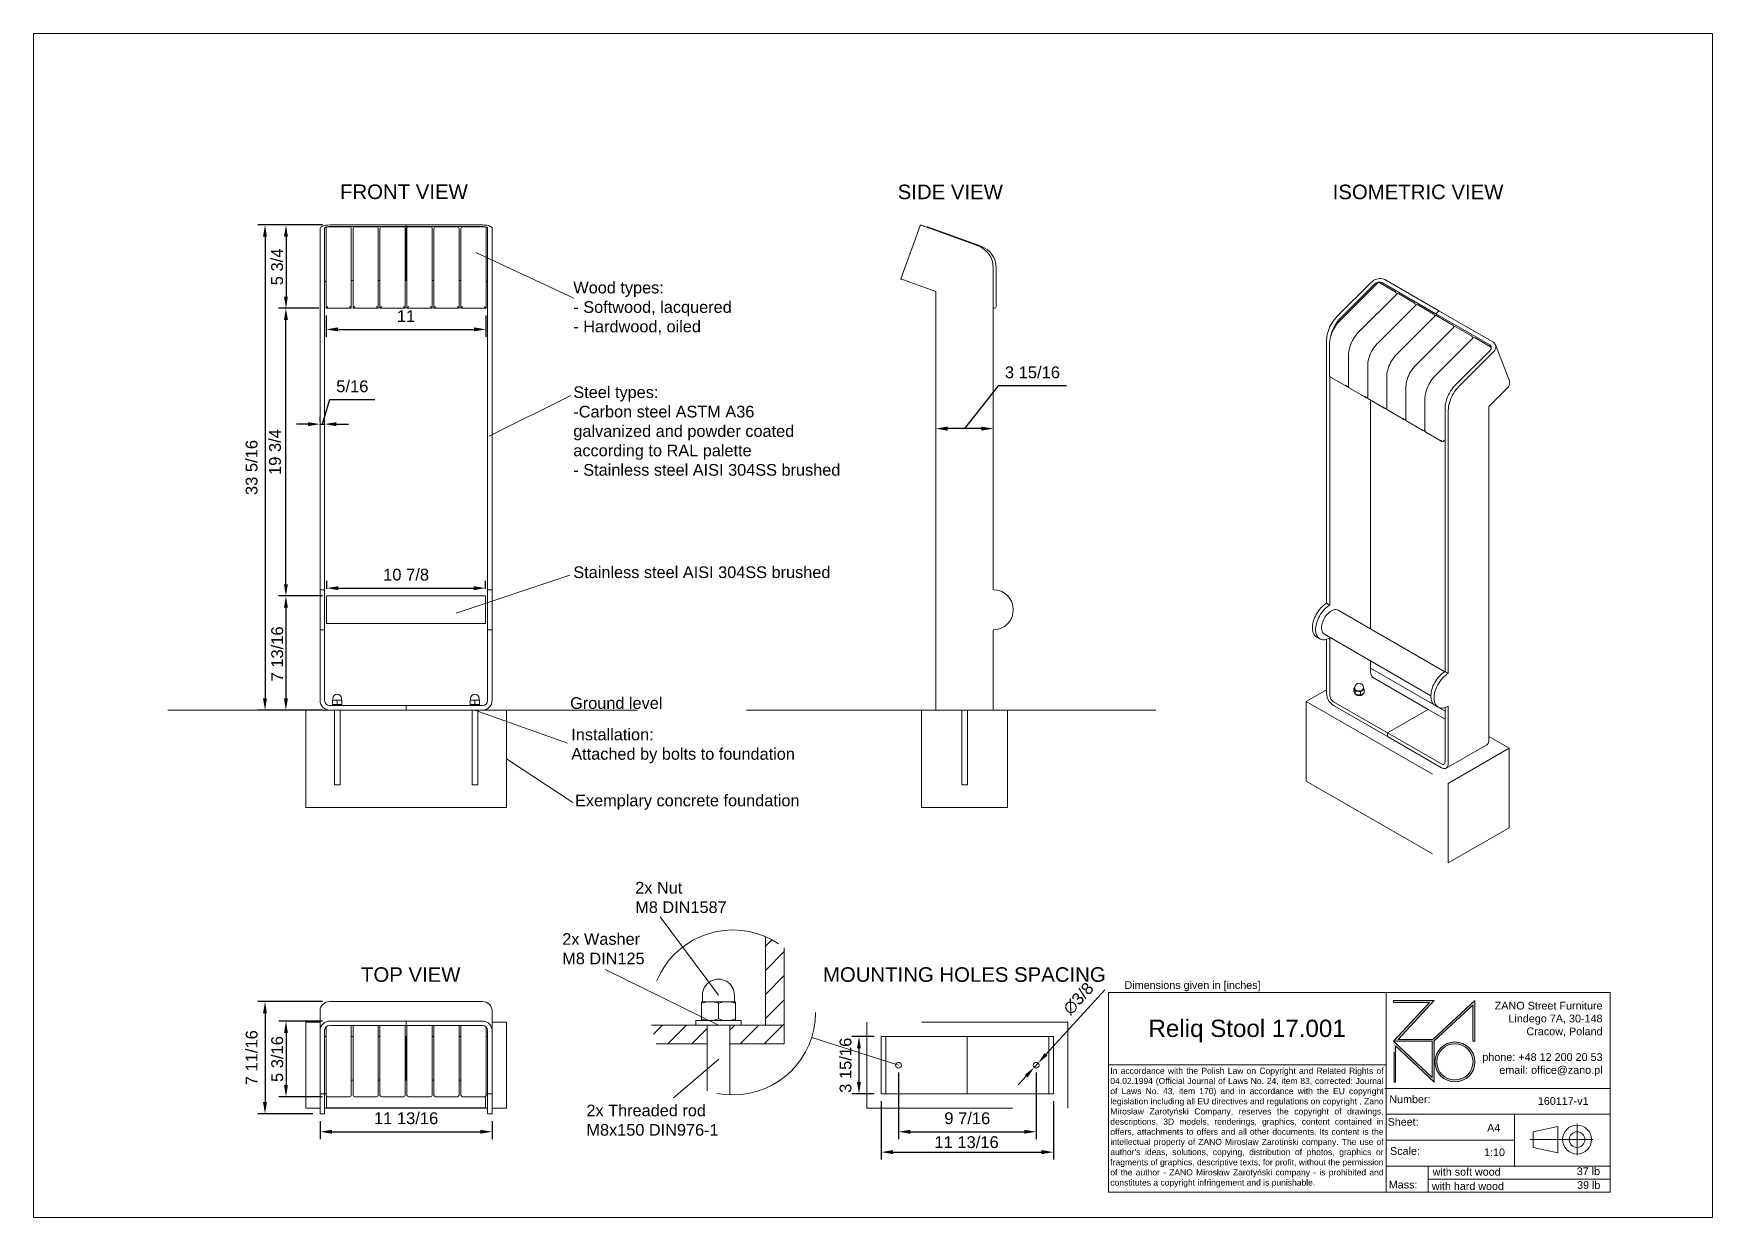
# Paper-space layout 'US' of a CAD drawing. Header units: inches. Extents: x -14.9 to -3.3, y -7.2 to 1.
# The model-space entities are those that its viewports show. They can reach past a viewport. Long polylines and large blocks are cut down to what shows.
import ezdxf

# ---------------------------------------------------------------- set-up
doc = ezdxf.new("R2010")
doc.units = ezdxf.units.IN
doc.linetypes.add('HIDDEN', pattern=[1.905, 1.27, -0.635])
for name, color, linetype, lineweight in [('ZANO_O', 10, 'Continuous', 0), ('ZANO_R', 7, 'Continuous', 0), ('ZANO_R_przerywana', 250, 'HIDDEN', 0), ('ZANO_W', 1, 'Continuous', 0)]:
    doc.layers.add(name, color=color, linetype=linetype, lineweight=lineweight)
doc.layers.add('ZANO_P', color=7, linetype='Continuous', lineweight=0, true_color=0xffffff)
doc.styles.get("Standard").update_dxf_attribs({"font": 'arial.ttf'})
doc.dimstyles.new('amerykanie', dxfattribs={"dimtxt": 50, "dimasz": 50, "dimexe": 0.5, "dimexo": 0.5, "dimgap": 1, "dimtad": 1, "dimdec": 0, "dimzin": 0, "dimlunit": 5, "dimtxsty": 'Standard', "dimcen": 0.09, "dimclrd": 1, "dimclre": 1, "dimclrt": 1, "dimazin": 0, "dimtfac": 1, "dimtdec": 0, "dimtmove": 0, "dimatfit": 3, "dimfxl": 1, "dimtzin": 0, "dimarcsym": 1})

psp = doc.layouts.new('US')

# ---------------------------------------------------------------- texts
at = {"layer": 'ZANO_O', "attachment_point": 1}
for s, insert, char_height, width in [('{\\fArial|b0|i0|c238|p34;FRONT VIEW}', (-12.763, -0.083), 0.1, 1.04774), ('{\\fArial|b0|i0|c238|p34;SIDE VIEW}', (-8.936, -0.084), 0.1, 1.0012), ('{\\fArial|b0|i0|c238|p34;ISOMETRIC VIEW}', (-5.951, -0.084), 0.1, 1.49258), ('\\pxql;Wood types:\\P- Softwood, lacquered\\P- Hardwood, oiled', (-11.162, -0.751), 0.08, 1.37907), ('\\pxql;Steel types:\\P-Carbon steel ASTM A36\\Pgalvanized and powder coated\\Paccording to RAL palette\\P- Stainless steel AISI 304SS brushed', (-11.162, -1.469), 0.08, 1.93979), ('\\pxql;Stainless steel AISI 304SS brushed', (-11.162, -2.705), 0.08, 1.93979), ('{\\fArial|b0|i0|c238|p34;Ground level}', (-11.184, -3.603), 0.08, 0.78457), ('\\pxql;{\\fArial|b0|i0|c238|p34;Installation:\\FARIALUNI.TTF|c238;\\P\\fArial|b0|i0|c238|p34;Attached by bolts to foundation}', (-11.176, -3.819), 0.08, 1.81828), ('\\pxql;{\\fArial|b0|i0|c238|p34;Exemplary concrete foundation}', (-11.15, -4.272), 0.08, 1.68642), ('2x Nut \\PM8 DIN1587', (-10.737, -4.871), 0.08, 0.89262), ('2x Washer \\PM8 DIN125', (-11.238, -5.223), 0.08, 0.85429), ('{\\fArial|b0|i0|c238|p34;TOP VIEW}', (-12.619, -5.457), 0.1, 0.86231), ('{\\fArial|b0|i0|c238|p34;MOUNTING HOLES SPACING}', (-9.449, -5.457), 0.1, 2.09064), ('2x Threaded rod \\PM8x150 DIN976-1', (-11.072, -6.4), 0.08, 1.01516)]:
    psp.add_mtext(s, dxfattribs=dict(at, insert=insert, char_height=char_height, width=width))
at = {"layer": 'ZANO_R', "attachment_point": 1}
for s, insert, char_height, width in [('{\\fArial|b0|i0|c238|p34;Dimensions given in [inches]}', (-7.379, -5.553), 0.05269, 1.79436), ('\\pxqr;{\\fArial|b0|i0|c238|p34;ZANO Street Furniture\\FARIALUNI.TTF|c238;\\P\\fArial|b0|i0|c238|p34;Lindego 7A, 30-148\\FARIALUNI.TTF|c238;\\P\\fArial|b0|i0|c238|p34;Cracow, Poland\\FARIALUNI.TTF|c238;\\P\\P\\fArial|b0|i0|c238|p34;phone: +48 12 200 20 53\\FARIALUNI.TTF|c238;\\P\\fArial|b0|i0|c238|p34;email: office@zano.pl}', (-5.149, -5.694), 0.05298, 1.04998), ('\\pxql;Reliq Stool 17.001', (-7.215, -5.817), 0.11856, 1.7443), ("\\pxqj;{\\fArial|b0|i0|c238|p34;In accordance with the Polish Law on Copyright and Related Rights of 04.02.1994 (Official Journal of Laws No. 24, item 83, corrected: Journal of Laws No. 43, item 170) and in accordance with the EU copyright legislation including all EU directives and regulations on copyright , Zano Mirosław Zarotyński Company, reserves the copyright of drawings, descriptions, 3D models, renderings, graphics, content contained in offers, attachments to offers and all other documents. Its content is the intellectual property of ZANO Miroslaw Zarotinski company. The use of author's ideas, solutions, copying, distribution of photos, graphics or fragments of graphics, descriptive texts, for profit, without the permission of the author - ZANO Mirosław Zarotyński company - is prohibited and constitutes a copyright infringement and is punishable.}", (-7.477, -6.147), 0.041822, 1.86937), ('{\\fArial|b0|i0|c238|p34;Number:}', (-5.562, -6.337), 0.05269, 0.35585), ('{\\fArial|b0|i0|c238|p34;Sheet:}', (-5.574, -6.492), 0.05269, 254.32319), ('{\\fArial|b0|i0|c238|p34;A4}', (-4.891, -6.533), 0.05269, 0.18637), ('{\\fArial|b0|i0|c238|p34;Scale:}', (-5.557, -6.692), 0.05269, 254.32319), ('1:10', (-4.912, -6.701), 0.0527, 0.20756), ('{\\fArial|b0|i0|c238|p34;with soft wood}', (-5.265, -6.835), 0.05269, 1.21824), ('37 lb', (-4.276, -6.831), 0.0527, 0.22908), ('{\\fArial|b0|i0|c238|p34;Mass:}', (-5.566, -6.923), 0.05269, 254.32319), ('{\\fArial|b0|i0|c238|p34;with hard wood}', (-5.271, -6.933), 0.05269, 0.89713), ('39 lb', (-4.274, -6.926), 0.0527, 0.22731)]:
    psp.add_mtext(s, dxfattribs=dict(at, insert=insert, char_height=char_height, width=width))
at = {"layer": 'ZANO_R', "color": 1, "insert": (-4.543, -6.349), "char_height": 0.05269, "width": 0.49653, "attachment_point": 1}
psp.add_mtext('{\\C256;160117-v1}', dxfattribs=at)

msp = doc.modelspace()

# ---------------------------------------------------------------- blocks, each defined once
blk = doc.blocks.new('*D366')
at = {"layer": 'ZANO_W', "color": 1, "lineweight": -2}
for p, q in [((5.84, 62.45), (2.84, 62.45)), ((3.34, 61.64), (3.34, 57.54)), ((5.59, 56.73), (2.84, 56.73))]:
    blk.add_line(p, q, dxfattribs=at)
at = {"layer": 'ZANO_W', "color": 1}
for points in [[(3.47, 61.64), (3.2, 61.64), (3.34, 62.45)], [(3.2, 57.54), (3.47, 57.54), (3.34, 56.73)]]:
    blk.add_solid(points, dxfattribs=at)
at = {"layer": 'ZANO_W', "color": 1, "insert": (2.73, 59.57), "char_height": 0.812, "attachment_point": 5, "rotation": 90}
blk.add_mtext('5 3/4', dxfattribs=at)
blk = doc.blocks.new('*D367')
at = {"layer": 'ZANO_W', "color": 1, "lineweight": -2}
for p, q in [((5.79, 62.45), (1.4, 62.45)), ((1.9, 61.64), (1.9, 29.96)), ((5.79, 29.14), (1.4, 29.14))]:
    blk.add_line(p, q, dxfattribs=at)
at = {"layer": 'ZANO_W', "color": 1}
for points in [[(2.03, 61.64), (1.76, 61.64), (1.9, 62.45)], [(1.76, 29.96), (2.03, 29.96), (1.9, 29.14)]]:
    blk.add_solid(points, dxfattribs=at)
at = {"layer": 'ZANO_W', "color": 1, "insert": (0.98, 45.8), "char_height": 0.812, "attachment_point": 5, "rotation": 90}
blk.add_mtext('33 5/16', dxfattribs=at)
blk = doc.blocks.new('*D368')
at = {"layer": 'ZANO_W', "color": 1, "lineweight": -2}
for p, q in [((6.33, 50.45), (5.83, 48.78)), ((9.44, 50.45), (6.33, 50.45)), ((4.86, 48.78), (4.05, 48.78)), ((5.68, 48.97), (5.68, 49.28)), ((5.68, 48.78), (5.99, 48.78)), ((5.99, 48.97), (5.99, 49.28)), ((6.8, 48.78), (7.62, 48.78))]:
    blk.add_line(p, q, dxfattribs=at)
at = {"layer": 'ZANO_W', "color": 1}
for points in [[(4.86, 48.64), (4.86, 48.91), (5.68, 48.78)], [(6.8, 48.91), (6.8, 48.64), (5.99, 48.78)]]:
    blk.add_solid(points, dxfattribs=at)
at = {"layer": 'ZANO_W', "color": 1, "insert": (7.89, 51.37), "char_height": 0.812, "attachment_point": 5}
blk.add_mtext('5/16', dxfattribs=at)
blk = doc.blocks.new('*D369')
at = {"layer": 'ZANO_W', "color": 1, "lineweight": -2}
for p, q in [((6.09, 56.23), (6.09, 54.78)), ((17.06, 56.24), (17.06, 54.78)), ((6.9, 55.28), (16.25, 55.28))]:
    blk.add_line(p, q, dxfattribs=at)
at = {"layer": 'ZANO_W', "color": 1}
for points in [[(6.9, 55.42), (6.9, 55.15), (6.09, 55.28)], [(16.25, 55.15), (16.25, 55.42), (17.06, 55.28)]]:
    blk.add_solid(points, dxfattribs=at)
at = {"layer": 'ZANO_W', "color": 1, "insert": (11.58, 56.19), "char_height": 0.812, "attachment_point": 5}
blk.add_mtext('11', dxfattribs=at)
blk = doc.blocks.new('*D370')
at = {"layer": 'ZANO_W', "color": 1, "lineweight": -2}
for p, q in [((6.13, 37.46), (6.13, 38.02)), ((17.03, 37.48), (17.03, 38.02)), ((6.94, 37.52), (16.22, 37.52))]:
    blk.add_line(p, q, dxfattribs=at)
at = {"layer": 'ZANO_W', "color": 1}
for points in [[(6.94, 37.65), (6.94, 37.38), (6.13, 37.52)], [(16.22, 37.38), (16.22, 37.65), (17.03, 37.52)]]:
    blk.add_solid(points, dxfattribs=at)
at = {"layer": 'ZANO_W', "color": 1, "insert": (11.58, 38.44), "char_height": 0.812, "attachment_point": 5}
blk.add_mtext('10 7/8', dxfattribs=at)
blk = doc.blocks.new('*D371')
at = {"layer": 'ZANO_W', "color": 1, "lineweight": -2}
for p, q in [((5.84, 9.14), (1.4, 9.14)), ((1.9, 8.32), (1.9, 2.23)), ((5.18, 1.42), (1.4, 1.42))]:
    blk.add_line(p, q, dxfattribs=at)
at = {"layer": 'ZANO_W', "color": 1}
for points in [[(2.03, 8.32), (1.76, 8.32), (1.9, 9.14)], [(1.76, 2.23), (2.03, 2.23), (1.9, 1.42)]]:
    blk.add_solid(points, dxfattribs=at)
at = {"layer": 'ZANO_W', "color": 1, "insert": (0.98, 5.28), "char_height": 0.812, "attachment_point": 5, "rotation": 90}
blk.add_mtext('7 11/16', dxfattribs=at)
blk = doc.blocks.new('*D372')
at = {"layer": 'ZANO_W', "color": 1, "lineweight": -2}
for p, q in [((5.84, 7.79), (2.84, 7.79)), ((3.34, 6.98), (3.34, 3.41)), ((5.82, 2.6), (2.84, 2.6))]:
    blk.add_line(p, q, dxfattribs=at)
at = {"layer": 'ZANO_W', "color": 1}
for points in [[(3.47, 6.98), (3.2, 6.98), (3.34, 7.79)], [(3.2, 3.41), (3.47, 3.41), (3.34, 2.6)]]:
    blk.add_solid(points, dxfattribs=at)
at = {"layer": 'ZANO_W', "color": 1, "insert": (2.74, 5.19), "char_height": 0.812, "attachment_point": 5, "rotation": 90}
blk.add_mtext('5 3/16', dxfattribs=at)
blk = doc.blocks.new('*D373')
at = {"layer": 'ZANO_W', "color": 1, "lineweight": -2}
for p, q in [((5.68, 0.92), (5.68, -0.3)), ((6.49, 0.2), (16.67, 0.2)), ((17.48, 0.92), (17.48, -0.3))]:
    blk.add_line(p, q, dxfattribs=at)
at = {"layer": 'ZANO_W', "color": 1}
for points in [[(6.49, 0.33), (6.49, 0.06), (5.68, 0.2)], [(16.67, 0.06), (16.67, 0.33), (17.48, 0.2)]]:
    blk.add_solid(points, dxfattribs=at)
at = {"layer": 'ZANO_W', "color": 1, "insert": (11.58, 1.12), "char_height": 0.812, "attachment_point": 5}
blk.add_mtext('11 13/16', dxfattribs=at)
blk = doc.blocks.new('*D374')
at = {"layer": 'ZANO_W', "color": 1, "lineweight": -2}
for p, q in [((5.84, 36.98), (2.83, 36.98)), ((3.33, 36.17), (3.33, 29.96)), ((5.84, 29.14), (2.83, 29.14))]:
    blk.add_line(p, q, dxfattribs=at)
at = {"layer": 'ZANO_W', "color": 1}
for points in [[(3.47, 36.17), (3.2, 36.17), (3.33, 36.98)], [(3.2, 29.96), (3.47, 29.96), (3.33, 29.14)]]:
    blk.add_solid(points, dxfattribs=at)
at = {"layer": 'ZANO_W', "color": 1, "insert": (2.74, 33), "char_height": 0.812, "attachment_point": 5, "rotation": 90}
blk.add_mtext('7 13/16', dxfattribs=at)
blk = doc.blocks.new('*D375')
at = {"layer": 'ZANO_W', "color": 1, "lineweight": -2}
for p, q in [((5.59, 56.73), (2.83, 56.73)), ((3.33, 37.79), (3.33, 55.92)), ((5.84, 36.98), (2.83, 36.98))]:
    blk.add_line(p, q, dxfattribs=at)
at = {"layer": 'ZANO_W', "color": 1}
for points in [[(3.47, 55.92), (3.2, 55.92), (3.33, 56.73)], [(3.2, 37.79), (3.47, 37.79), (3.33, 36.98)]]:
    blk.add_solid(points, dxfattribs=at)
at = {"layer": 'ZANO_W', "color": 1, "insert": (2.59, 46.86), "char_height": 0.812, "attachment_point": 5, "rotation": 90}
blk.add_mtext('19 3/4', dxfattribs=at)
blk = doc.blocks.new('*D376')
at = {"layer": 'ZANO_W', "color": 1, "lineweight": -2}
for p, q in [((52.22, 51.41), (49.9, 48.47)), ((56.91, 51.41), (52.22, 51.41)), ((47.93, 48.97), (47.93, 48.97)), ((51.06, 48.47), (48.75, 48.47)), ((51.87, 48.97), (51.87, 48.97))]:
    blk.add_line(p, q, dxfattribs=at)
at = {"layer": 'ZANO_W', "color": 1}
for points in [[(48.75, 48.61), (48.75, 48.33), (47.93, 48.47)], [(51.06, 48.33), (51.06, 48.61), (51.87, 48.47)]]:
    blk.add_solid(points, dxfattribs=at)
at = {"layer": 'ZANO_W', "color": 1, "insert": (54.56, 52.33), "char_height": 0.812, "attachment_point": 5}
blk.add_mtext('3 15/16', dxfattribs=at)
blk = doc.blocks.new('*D377')
at = {"layer": 'ZANO_W', "color": 1, "lineweight": -2}
for p, q in [((45.37, 4.26), (45.37, -0.3)), ((54.82, 4.26), (54.82, -0.3)), ((46.18, 0.2), (54, 0.2))]:
    blk.add_line(p, q, dxfattribs=at)
at = {"layer": 'ZANO_W', "color": 1}
for points in [[(46.18, 0.33), (46.18, 0.06), (45.37, 0.2)], [(54, 0.06), (54, 0.33), (54.82, 0.2)]]:
    blk.add_solid(points, dxfattribs=at)
at = {"layer": 'ZANO_W', "color": 1, "insert": (50.09, 1.12), "char_height": 0.812, "attachment_point": 5}
blk.add_mtext('9 7/16', dxfattribs=at)
blk = doc.blocks.new('*D378')
at = {"layer": 'ZANO_W', "color": 1, "lineweight": -2}
for p, q in [((44.19, 2.3), (44.19, -1.7)), ((56, 2.3), (56, -1.7)), ((45, -1.2), (55.18, -1.2))]:
    blk.add_line(p, q, dxfattribs=at)
at = {"layer": 'ZANO_W', "color": 1}
for points in [[(45, -1.06), (45, -1.34), (44.19, -1.2)], [(55.18, -1.34), (55.18, -1.06), (56, -1.2)]]:
    blk.add_solid(points, dxfattribs=at)
at = {"layer": 'ZANO_W', "color": 1, "insert": (50.04, -0.52), "char_height": 0.812, "attachment_point": 5}
blk.add_mtext('11 13/16', dxfattribs=at)
blk = doc.blocks.new('*D379')
at = {"layer": 'ZANO_W', "color": 1, "lineweight": -2}
for p, q in [((43.69, 6.73), (42.16, 6.73)), ((42.66, 3.61), (42.66, 5.92)), ((43.69, 2.8), (42.16, 2.8))]:
    blk.add_line(p, q, dxfattribs=at)
at = {"layer": 'ZANO_W', "color": 1}
for points in [[(42.79, 5.92), (42.52, 5.92), (42.66, 6.73)], [(42.52, 3.61), (42.79, 3.61), (42.66, 2.8)]]:
    blk.add_solid(points, dxfattribs=at)
at = {"layer": 'ZANO_W', "color": 1, "insert": (41.74, 4.76), "char_height": 0.812, "attachment_point": 5, "rotation": 90}
blk.add_mtext('3 15/16', dxfattribs=at)
blk = doc.blocks.new('*D380')
at = {"layer": 'ZANO_O', "color": 1, "lineweight": -2}
for p, q in [((55.49, 5.51), (59.54, 9.95)), ((54.68, 4.62), (54.95, 4.91)), ((54.14, 4.02), (53.59, 3.42))]:
    blk.add_line(p, q, dxfattribs=at)
at = {"layer": 'ZANO_O', "color": 1}
for points in [[(54.24, 3.93), (54.04, 4.11), (54.68, 4.62)], [(55.39, 5.6), (55.59, 5.42), (54.95, 4.91)]]:
    blk.add_solid(points, dxfattribs=at)
at = {"layer": 'ZANO_O', "color": 1, "insert": (57.72, 9.34), "char_height": 0.812, "attachment_point": 5, "rotation": 47.6812}
blk.add_mtext('∅3/8', dxfattribs=at)

# ---------------------------------------------------------------- dimensions: what is measured, and where the dimension line sits
at = {"layer": 'ZANO_O'}
dim = msp.add_diameter_dim_2p(p1=(54.68273, 4.61798), p2=(54.94774, 4.90904), dimstyle='amerykanie', override={"dimtxt": 0.8125, "dimasz": 0.8125, "dimgap": 0.5, "dimdec": 4, "dimaunit": 1, "dimadec": 1, "dimtdec": 4, "dimtmove": 1, "dimfrac": 2}, dxfattribs=at)
dim.commit()
dim.dimension.update_dxf_attribs({"geometry": '*D380', "text_midpoint": (58.40857, 8.70993), "dimtype": 163})
at = {"layer": 'ZANO_W'}
for base, p1, p2, picture, middle in [((1.89777, 29.14293), (6.29203, 62.45002), (6.29203, 29.14293), '*D367', (0.97739, 45.79648)), ((1.89777, 1.41762), (6.34438, 9.136), (5.6752, 1.41762), '*D371', (0.97767, 5.27681))]:
    dim = msp.add_linear_dim(base=base, p1=p1, p2=p2, angle=90, dimstyle='amerykanie', override={"dimtxt": 0.8125, "dimasz": 0.8125, "dimgap": 0.5, "dimdec": 4, "dimaunit": 1, "dimadec": 1, "dimtdec": 4, "dimtmove": 1, "dimfrac": 2}, dxfattribs=at)
    dim.commit()
    dim.dimension.update_dxf_attribs({"geometry": picture, "text_midpoint": middle})
for base, p1, p2, picture, middle in [((3.33838, 56.72859), (6.34438, 62.45143), (6.08851, 56.72859), '*D366', (3.65268, 59.56949)), ((3.33138, 56.72859), (6.34438, 36.98215), (6.08851, 56.72859), '*D375', (3.51528, 46.86054)), ((3.33138, 29.14293), (6.34438, 36.98215), (6.3436, 29.14293), '*D374', (3.65919, 32.99533)), ((3.33838, 2.59853), (6.34172, 7.78976), (6.32239, 2.59853), '*D372', (3.65605, 5.19415)), ((42.65593, 6.73168), (44.18712, 2.79534), (44.18712, 6.73168), '*D379', (42.65593, 4.76351))]:
    dim = msp.add_linear_dim(base=base, p1=p1, p2=p2, angle=90, dimstyle='amerykanie', override={"dimtxt": 0.8125, "dimasz": 0.8125, "dimgap": 0.5, "dimdec": 4, "dimaunit": 1, "dimadec": 1, "dimtdec": 4, "dimtmove": 1, "dimfrac": 2}, dxfattribs=at)
    dim.commit()
    dim.dimension.update_dxf_attribs({"geometry": picture, "text_midpoint": middle, "dimtype": 160})
for base, p1, p2, picture, middle in [((17.06378, 55.28403), (6.08851, 56.72859), (17.06378, 56.73571), '*D369', (11.57614, 56.19194)), ((5.99011, 48.77805), (5.6752, 48.47019), (5.99011, 48.47019), '*D368', (6.83368, 51.36826)), ((17.031534, 37.519505), (6.127878, 36.959998), (17.031534, 36.982149), '*D370', (11.579706, 38.439611)), ((54.81524, 0.1958), (45.36803, 4.76351), (54.81524, 4.76351), '*D377', (50.09163, 1.11591)), ((17.48421, 0.1958), (5.6752, 1.41762), (17.48421, 1.41762), '*D373', (11.57971, 1.11619))]:
    dim = msp.add_linear_dim(base=base, p1=p1, p2=p2, dimstyle='amerykanie', override={"dimtxt": 0.8125, "dimasz": 0.8125, "dimgap": 0.5, "dimdec": 4, "dimaunit": 1, "dimadec": 1, "dimtdec": 4, "dimtmove": 1, "dimfrac": 2}, dxfattribs=at)
    dim.commit()
    dim.dimension.update_dxf_attribs({"geometry": picture, "text_midpoint": middle})
for base, p1, p2, picture, middle in [((47.93443, 48.47019), (51.87077, 48.47019), (47.93443, 48.47019), '*D376', (52.71992, 51.41422)), ((55.99614, -1.20035), (44.18712, 2.79534), (55.99614, 2.79534), '*D378', (50.0387, -1.4392))]:
    dim = msp.add_linear_dim(base=base, p1=p1, p2=p2, dimstyle='amerykanie', override={"dimtxt": 0.8125, "dimasz": 0.8125, "dimgap": 0.5, "dimdec": 4, "dimaunit": 1, "dimadec": 1, "dimtdec": 4, "dimtmove": 1, "dimfrac": 2}, dxfattribs=at)
    dim.commit()
    dim.dimension.update_dxf_attribs({"geometry": picture, "text_midpoint": middle, "dimtype": 160})

# ---------------------------------------------------------------- linework, layer by layer
at = {"layer": 'ZANO_R'}
for p, q in [((5.6752, 62.22256), (5.6752, 61.01071)), ((5.99011, 62.22256), (5.99011, 61.01071)), ((6.08851, 60.88047), (6.08851, 62.2132)), ((7.70241, 62.33129), (6.2066, 62.33129)), ((6.34438, 62.45143), (11.57971, 62.45143)), ((6.34438, 62.34373), (11.57971, 62.34373)), ((7.8205, 62.2132), (7.8205, 60.88047)), ((7.93859, 60.88047), (7.93859, 62.2132)), ((9.55249, 62.33129), (8.05668, 62.33129)), ((9.67058, 62.2132), (9.67058, 60.88047)), ((9.78867, 60.88047), (9.78867, 62.2132)), ((11.40257, 62.33129), (9.90676, 62.33129)), ((11.52066, 62.2132), (11.52066, 60.88047)), ((11.57971, 62.45143), (11.57971, 62.34373)), ((16.81504, 62.45143), (11.57971, 62.45143)), ((11.57971, 62.34373), (11.57971, 58.64478)), ((16.81504, 62.34373), (11.57971, 62.34373)), ((11.63875, 60.88047), (11.63875, 62.2132)), ((13.25265, 62.33129), (11.75684, 62.33129)), ((13.37074, 62.2132), (13.37074, 60.88047)), ((13.48883, 60.88047), (13.48883, 62.2132)), ((15.10273, 62.33129), (13.60692, 62.33129)), ((15.22082, 62.2132), (15.22082, 60.88047)), ((15.33891, 60.88047), (15.33891, 62.2132)), ((16.95281, 62.33129), (15.457, 62.33129)), ((17.0709, 62.2132), (17.0709, 60.88047)), ((17.16931, 62.22256), (17.16931, 61.01071)), ((17.48421, 62.22256), (17.48421, 61.01071)), ((46.87642, 62.45143), (45.53011, 58.75248)), ((47.36992, 62.32417), (51.03157, 60.99144)), ((47.50524, 62.22256), (50.83476, 61.01071)), ((5.6752, 59.53114), (5.6752, 61.01071)), ((5.99011, 61.01071), (5.99011, 59.53114)), ((6.08851, 59.51186), (6.08851, 60.88047)), ((7.8205, 60.88047), (7.8205, 59.51186)), ((7.93859, 59.51186), (7.93859, 60.88047)), ((9.67058, 60.88047), (9.67058, 59.51186)), ((9.78867, 59.51186), (9.78867, 60.88047)), ((11.52066, 60.88047), (11.52066, 59.51186)), ((11.63875, 59.51186), (11.63875, 60.88047)), ((13.37074, 60.88047), (13.37074, 59.51186)), ((13.48883, 59.51186), (13.48883, 60.88047)), ((15.22082, 60.88047), (15.22082, 59.51186)), ((15.33891, 59.51186), (15.33891, 60.88047)), ((17.0709, 60.88047), (17.0709, 59.51186)), ((17.16931, 61.01071), (17.16931, 59.53114)), ((17.48421, 59.53114), (17.48421, 61.01071)), ((5.6752, 59.53114), (5.6752, 37.40924)), ((5.99011, 59.53114), (5.99011, 37.40924)), ((6.08851, 56.72859), (6.08851, 59.51186)), ((7.8205, 59.51186), (7.8205, 56.72859)), ((7.93859, 56.72859), (7.93859, 59.51186)), ((9.67058, 59.51186), (9.67058, 56.72859)), ((9.78867, 56.72859), (9.78867, 59.51186)), ((11.52066, 59.51186), (11.52066, 56.72859)), ((11.63875, 56.72859), (11.63875, 59.51186)), ((13.37074, 59.51186), (13.37074, 56.72859)), ((13.48883, 56.72859), (13.48883, 59.51186)), ((15.22082, 59.51186), (15.22082, 56.72859)), ((15.33891, 56.72859), (15.33891, 59.51186)), ((17.0709, 59.51186), (17.0709, 56.72859)), ((17.16931, 59.53114), (17.16931, 37.40924)), ((17.48421, 59.53114), (17.48421, 37.40924)), ((51.87077, 59.53114), (51.87077, 37.40924)), ((52.06759, 59.51186), (52.06759, 56.84668)), ((7.93859, 58.64478), (7.8205, 58.64478)), ((9.78867, 58.64478), (9.67058, 58.64478)), ((11.57971, 58.64478), (11.52066, 58.64478)), ((11.57971, 58.64478), (11.63875, 58.64478)), ((13.37074, 58.64478), (13.48883, 58.64478)), ((15.22082, 58.64478), (15.33891, 58.64478)), ((47.93443, 57.87738), (46.15894, 58.52361)), ((47.93443, 29.81211), (47.93443, 57.87738)), ((77.834, 58.53005), (75.47967, 56.18141)), ((78.2506, 58.46082), (75.66142, 55.87789)), ((78.05667, 58.4015), (75.70235, 56.05286)), ((79.5588, 57.70561), (76.96963, 55.12268)), ((79.45074, 57.86889), (78.39304, 58.47949)), ((78.54258, 58.49172), (82.24451, 56.35464)), ((78.75182, 58.70046), (82.45376, 56.56338)), ((79.54649, 57.69332), (79.50189, 57.80908)), ((80.75894, 57.11368), (79.70125, 57.72428)), ((6.08851, 56.72859), (7.8205, 56.72859)), ((7.93859, 56.72859), (9.67058, 56.72859)), ((9.78867, 56.72859), (11.52066, 56.72859)), ((11.63875, 56.72859), (13.37074, 56.72859)), ((13.48883, 56.72859), (15.22082, 56.72859)), ((15.33891, 56.72859), (17.0709, 56.72859)), ((51.90911, 56.73571), (51.87077, 56.74966)), ((80.86701, 56.9504), (78.27783, 54.36747)), ((80.85469, 56.93811), (80.8101, 57.05387)), ((82.06715, 56.35847), (81.00945, 56.96907)), ((82.45376, 56.56338), (82.24451, 56.35464)), ((86.15569, 54.42629), (82.45376, 56.56338)), ((82.17521, 56.19519), (79.58603, 53.61226)), ((83.48341, 55.43998), (80.89424, 52.85705)), ((82.1629, 56.18291), (82.1183, 56.29866)), ((85.94645, 54.21755), (82.24451, 56.35464)), ((82.24451, 56.35464), (82.29486, 56.22398)), ((83.37535, 55.60326), (82.31765, 56.21386)), ((83.4711, 55.4277), (83.4265, 55.54345)), ((84.68355, 54.84805), (83.62586, 55.45865)), ((74.7471, 54.55037), (74.7471, 36.48694)), ((74.9491, 54.28557), (74.9491, 52.04115)), ((84.79162, 54.68477), (82.20244, 52.10184)), ((84.7793, 54.67249), (84.73471, 54.78824)), ((85.99176, 54.09284), (84.93406, 54.70344)), ((87.28746, 51.75254), (86.33548, 54.22331)), ((76.25731, 53.53036), (76.25731, 51.28594)), ((85.96156, 53.83811), (83.60724, 51.48947)), ((86.18423, 53.70956), (83.82991, 51.36092)), ((86.05266, 54.00771), (86.04291, 54.03303)), ((74.9491, 52.04115), (76.1249, 51.36238)), ((74.96978, 52.02922), (74.96978, 36.35839)), ((77.56551, 52.77515), (77.56551, 50.53073)), ((78.87371, 52.01994), (78.87371, 49.77552)), ((76.23695, 51.37641), (76.25731, 51.39672)), ((76.25731, 51.28594), (77.4331, 50.60717)), ((80.18192, 51.26473), (80.18192, 49.02031)), ((85.88075, 49.98635), (87.13621, 51.23879)), ((77.54516, 50.6212), (77.56551, 50.64151)), ((77.56551, 50.53073), (78.74131, 49.85196)), ((77.75319, 34.72426), (77.75319, 50.42239)), ((78.85336, 49.86599), (78.87372, 49.8863)), ((78.87371, 49.77552), (80.04951, 49.09675)), ((81.49012, 50.50952), (81.49012, 48.26511)), ((82.87466, 49.85843), (82.87466, 31.795)), ((83.09734, 49.72988), (83.09734, 31.66645)), ((85.88075, 27.06991), (85.88075, 49.98635)), ((80.16156, 49.11078), (80.18192, 49.13109)), ((80.18192, 49.02031), (81.35771, 48.34154)), ((81.46977, 48.35557), (81.49012, 48.37588)), ((81.49012, 48.2651), (82.66592, 47.58633)), ((82.77797, 47.60036), (82.87466, 47.69683)), ((5.6752, 37.40924), (5.6752, 34.6538)), ((5.6752, 37.40924), (5.99011, 37.40924)), ((5.99011, 37.40924), (5.99011, 34.6538)), ((17.03153, 36.98215), (6.12788, 36.98215)), ((6.12788, 36.96), (6.12788, 36.98215)), ((6.12788, 35.0809), (6.12788, 36.96)), ((17.03153, 36.96), (17.03153, 36.98215)), ((17.03153, 35.0809), (17.03153, 36.96)), ((17.48421, 37.40924), (17.16931, 37.40924)), ((17.16931, 37.40924), (17.16931, 34.6538)), ((17.48421, 37.40924), (17.48421, 34.6538)), ((74.7471, 36.48694), (74.96978, 36.35839)), ((82.85129, 31.78118), (75.54247, 36.00048)), ((5.99011, 34.6538), (5.6752, 34.6538)), ((5.6752, 34.6538), (5.6752, 29.81211)), ((5.99011, 34.6538), (5.99011, 29.81211)), ((6.12788, 35.0809), (17.03153, 35.0809)), ((17.16931, 34.6538), (17.48421, 34.6538)), ((17.16931, 34.6538), (17.16931, 29.81211)), ((17.48421, 34.6538), (17.48421, 29.81211)), ((51.87077, 34.6538), (51.87077, 29.81211)), ((74.0583, 34.1688), (74.28097, 34.04026)), ((74.59192, 34.3539), (81.90075, 30.13461)), ((74.7471, 34.0097), (74.7471, 30.28357)), ((74.96978, 34.10846), (74.96978, 30.15502)), ((77.75319, 31.76185), (77.75319, 32.52894)), ((82.87466, 29.06229), (77.75319, 32.01886)), ((78.00369, 31.32796), (81.70563, 29.19088)), ((83.09734, 31.66645), (82.87466, 31.795)), ((76.6226, 30.65558), (76.6226, 30.44438)), ((76.65892, 30.34558), (76.65892, 30.31566)), ((76.67861, 30.70457), (76.67861, 30.63226)), ((76.71671, 30.45282), (76.71671, 30.24162)), ((77.06794, 30.39849), (77.06794, 30.18729)), ((77.26906, 30.63226), (77.26906, 30.70457)), ((77.27801, 30.67127), (77.26906, 30.68748)), ((77.32506, 30.54692), (77.32506, 30.33572)), ((-4.75958, 29.14293), (27.46928, 29.14293)), ((4.69111, 29.14293), (18.4683, 29.14293)), ((18.4683, 29.14293), (4.69111, 29.14293)), ((11.57971, 29.45784), (6.34438, 29.45784)), ((6.54119, 29.83573), (6.54119, 29.8076)), ((6.54119, 29.83573), (6.69865, 29.83573)), ((6.54119, 29.8076), (6.54119, 29.54895)), ((6.54119, 29.54895), (6.54119, 29.52082)), ((6.54119, 29.52082), (6.54119, 29.45784)), ((6.54119, 29.52082), (6.97635, 29.52082)), ((6.54119, 29.52082), (6.69865, 29.52082)), ((6.56087, 29.93414), (6.56087, 29.84557)), ((7.05292, 29.14293), (6.66112, 29.14293)), ((6.69865, 29.83573), (7.01355, 29.83573)), ((6.69865, 29.52082), (7.01355, 29.52082)), ((6.8561, 29.8076), (6.8561, 29.54895)), ((6.97635, 29.52082), (7.17101, 29.52082)), ((7.01355, 29.83573), (7.17101, 29.83573)), ((7.01355, 29.52082), (7.17101, 29.52082)), ((7.15133, 29.84557), (7.15133, 29.93414)), ((7.17101, 29.83573), (7.17101, 29.8076)), ((7.17101, 29.8076), (7.17101, 29.54895)), ((7.17101, 29.54895), (7.17101, 29.52082)), ((7.17101, 29.45784), (7.17101, 29.52082)), ((11.57971, 29.14293), (11.57971, 29.45784)), ((11.57971, 29.45784), (16.81504, 29.45784)), ((15.9884, 29.83573), (15.9884, 29.8076)), ((15.9884, 29.83573), (16.14586, 29.83573)), ((15.9884, 29.8076), (15.9884, 29.54895)), ((15.9884, 29.54895), (15.9884, 29.52082)), ((15.9884, 29.52082), (15.9884, 29.45784)), ((15.9884, 29.52082), (16.42356, 29.52082)), ((15.9884, 29.52082), (16.14586, 29.52082)), ((16.00809, 29.93414), (16.00809, 29.84557)), ((16.50013, 29.14293), (16.10833, 29.14293)), ((16.14586, 29.83573), (16.46076, 29.83573)), ((16.14586, 29.52082), (16.46076, 29.52082)), ((16.30331, 29.8076), (16.30331, 29.54895)), ((16.42356, 29.52082), (16.61822, 29.52082)), ((16.46076, 29.83573), (16.61822, 29.83573)), ((16.46076, 29.52082), (16.61822, 29.52082)), ((16.59854, 29.84557), (16.59854, 29.93414)), ((16.61822, 29.83573), (16.61822, 29.8076)), ((16.61822, 29.8076), (16.61822, 29.54895)), ((16.61822, 29.54895), (16.61822, 29.52082)), ((16.61822, 29.45784), (16.61822, 29.52082)), ((34.94077, 29.14293), (63.02507, 29.14293)), ((46.95035, 29.14293), (52.85485, 29.14293)), ((52.85485, 29.14293), (46.95035, 29.14293)), ((47.93443, 29.14293), (47.93443, 29.81211)), ((50.09896, 29.14293), (49.70624, 29.14293)), ((50.09896, 29.14293), (49.70624, 29.14293)), ((51.87077, 29.81211), (51.87077, 29.14293)), ((78.92222, 27.58405), (75.22028, 29.72113)), ((78.92222, 27.32691), (75.22028, 29.464)), ((81.70563, 29.19088), (78.92222, 27.58405)), ((82.87466, 28.51601), (81.70563, 29.19088)), ((82.18586, 29.47686), (82.40853, 29.34832)), ((82.87466, 29.31776), (82.87466, 25.59163)), ((83.09734, 29.41652), (83.09734, 25.46308)), ((78.92222, 27.32691), (78.92222, 27.58405)), ((78.92222, 27.58405), (82.62416, 25.44697)), ((78.92222, 27.32691), (82.62416, 25.18983)), ((82.95872, 25.1567), (85.74213, 26.76353)), ((36.23837, 13.59602), (36.23837, 7.51766)), ((36.23837, 12.93269), (36.68645, 13.38077)), ((37.52741, 12.82909), (37.52741, 7.51766)), ((36.23837, 11.27899), (37.52741, 12.56803)), ((36.23837, 9.6253), (37.52741, 10.91433)), ((31.9201, 9.58011), (31.9201, 9.16118)), ((34.11146, 9.16118), (34.11146, 9.58011)), ((36.23837, 7.9716), (37.52741, 9.26064)), ((5.6752, 7.16087), (5.6752, 8.50718)), ((11.57971, 9.136), (6.34438, 9.136)), ((11.57971, 9.136), (16.81504, 9.136)), ((17.48421, 7.16087), (17.48421, 8.50718)), ((31.85565, 9.02533), (31.85565, 9.12895)), ((32.43571, 9.12895), (31.85565, 9.12895)), ((31.85565, 9.02533), (32.13984, 9.10051)), ((31.85565, 9.02533), (31.85565, 7.94353)), ((32.13984, 9.10051), (32.43571, 9.12895)), ((33.59584, 9.12895), (32.43571, 9.12895)), ((33.01578, 9.02533), (33.29997, 9.10051)), ((33.01578, 9.02533), (33.01578, 7.94353)), ((33.29997, 9.10051), (33.59584, 9.12895)), ((34.17591, 9.12895), (33.59584, 9.12895)), ((34.17591, 9.02533), (34.17591, 9.12895)), ((34.17591, 9.02533), (34.17591, 7.94353)), ((5.6752, 7.16087), (5.6752, 3.83135)), ((5.99011, 7.16087), (5.99011, 3.83135)), ((6.08851, 7.33658), (6.08851, 7.39113)), ((6.08851, 3.67493), (6.08851, 7.33658)), ((6.34438, 7.78969), (11.57971, 7.78969)), ((6.34438, 7.49377), (11.57971, 7.49377)), ((7.8205, 7.49377), (7.8205, 7.33658)), ((7.8205, 7.33658), (7.8205, 3.67493)), ((7.93859, 7.33658), (7.93859, 7.49377)), ((7.93859, 3.67493), (7.93859, 7.33658)), ((9.67058, 7.49377), (9.67058, 7.33658)), ((9.67058, 7.33658), (9.67058, 3.67493)), ((9.78867, 7.33658), (9.78867, 7.49377)), ((9.78867, 3.67493), (9.78867, 7.33658)), ((11.52066, 7.49377), (11.52066, 7.33658)), ((11.52066, 7.33658), (11.52066, 3.67493)), ((16.81504, 7.78969), (11.57971, 7.78969)), ((11.57971, 7.78969), (11.57971, 7.49377)), ((16.81504, 7.49377), (11.57971, 7.49377)), ((11.63875, 7.33658), (11.63875, 7.49377)), ((11.63875, 3.67493), (11.63875, 7.33658)), ((13.37074, 7.49377), (13.37074, 7.33658)), ((13.37074, 7.33658), (13.37074, 3.67493)), ((13.48883, 7.33658), (13.48883, 7.49377)), ((13.48883, 3.67493), (13.48883, 7.33658)), ((15.22082, 7.49377), (15.22082, 7.33658)), ((15.22082, 7.33658), (15.22082, 3.67493)), ((15.33891, 7.33658), (15.33891, 7.49377)), ((15.33891, 3.67493), (15.33891, 7.33658)), ((17.0709, 7.39113), (17.0709, 7.33658)), ((17.0709, 7.33658), (17.0709, 3.67493)), ((17.16931, 7.16087), (17.16931, 3.83135)), ((17.48421, 7.16087), (17.48421, 3.83135)), ((28.41309, 7.52055), (32.24236, 7.51766)), ((28.54653, 6.89455), (29.17239, 7.52041)), ((29.5343, 6.22862), (30.82461, 7.51893)), ((31.188, 6.22862), (32.24236, 7.28298)), ((31.46893, 7.83992), (31.46893, 7.51766)), ((34.56262, 7.83992), (31.46893, 7.83992)), ((34.56262, 7.51766), (31.46893, 7.51766)), ((31.85565, 7.83992), (31.85565, 7.94353)), ((32.24236, 6.22862), (32.24236, 7.51766)), ((32.24236, 7.51766), (32.24236, 3.00492)), ((32.73159, 7.86836), (32.43571, 7.83992)), ((33.01578, 7.94353), (32.73159, 7.86836)), ((33.89172, 7.86836), (33.59584, 7.83992)), ((33.7892, 6.22862), (33.7892, 7.51766)), ((33.7892, 7.51766), (37.52741, 7.51766)), ((33.7892, 7.51766), (33.7892, 2.7259)), ((33.7892, 7.17613), (34.13073, 7.51766)), ((34.17591, 7.94353), (33.89172, 7.86836)), ((34.17591, 7.83992), (34.17591, 7.94353)), ((34.49539, 6.22862), (35.78443, 7.51766)), ((34.56262, 7.51766), (34.56262, 7.83992)), ((36.14909, 6.22862), (37.43812, 7.51766)), ((37.52741, 7.51766), (36.23837, 7.51766)), ((37.43812, 7.51766), (37.52741, 7.60694)), ((6.08851, 6.73168), (5.99011, 6.73168)), ((7.8205, 6.73168), (7.93859, 6.73168)), ((9.67058, 6.73168), (9.78867, 6.73168)), ((11.52066, 6.73168), (11.57971, 6.73168)), ((11.57971, 6.73168), (11.57971, 3.74597)), ((11.63875, 6.73168), (11.57971, 6.73168)), ((13.48883, 6.73168), (13.37074, 6.73168)), ((15.33891, 6.73168), (15.22082, 6.73168)), ((17.0709, 6.73168), (17.16931, 6.73168)), ((32.24236, 6.22862), (28.74845, 6.22862)), ((37.52741, 6.22862), (33.7892, 6.22862)), ((44.18712, 6.73168), (44.50203, 6.73168)), ((44.18712, 6.73168), (44.18712, 2.79534)), ((44.50203, 6.73168), (44.50203, 2.79534)), ((44.8563, 6.73168), (44.50203, 6.73168)), ((44.8563, 6.73168), (50.09163, 6.73168)), ((50.09163, 6.73168), (50.09163, 2.79534)), ((55.32696, 6.73168), (50.09163, 6.73168)), ((55.32696, 6.73168), (55.68123, 6.73168)), ((55.68123, 6.73168), (55.99614, 6.73168)), ((55.68123, 2.79534), (55.68123, 6.73168)), ((55.99614, 2.79534), (55.99614, 6.73168)), ((5.6752, 2.79534), (5.6752, 3.83135)), ((5.99011, 3.83135), (5.99011, 2.79534)), ((6.08851, 2.71662), (6.08851, 3.67493)), ((7.93859, 3.74597), (7.8205, 3.74597)), ((7.8205, 3.67493), (7.8205, 2.71662)), ((7.93859, 2.71662), (7.93859, 3.67493)), ((9.78867, 3.74597), (9.67058, 3.74597)), ((9.67058, 3.67493), (9.67058, 2.71662)), ((9.78867, 2.71662), (9.78867, 3.67493)), ((11.63875, 3.74597), (11.52066, 3.74597)), ((11.52066, 3.67493), (11.52066, 2.71662)), ((11.63875, 2.71662), (11.63875, 3.67493)), ((13.48883, 3.74597), (13.37074, 3.74597)), ((13.37074, 3.67493), (13.37074, 2.71662)), ((13.48883, 2.71662), (13.48883, 3.67493)), ((15.33891, 3.74597), (15.22082, 3.74597)), ((15.22082, 3.67493), (15.22082, 2.71662)), ((15.33891, 2.71662), (15.33891, 3.67493)), ((17.0709, 3.67493), (17.0709, 2.71662)), ((17.16931, 3.83135), (17.16931, 2.79534)), ((17.48421, 2.79534), (17.48421, 3.83135)), ((5.99011, 2.79534), (5.6752, 2.79534)), ((5.6752, 2.79534), (5.6752, 1.41762)), ((5.99011, 2.79534), (5.99011, 1.41762)), ((5.99011, 2.79534), (6.08851, 2.79534)), ((6.12788, 2.59132), (6.12788, 2.6286)), ((6.12788, 1.84472), (6.12788, 2.59132)), ((7.70241, 2.59853), (6.2066, 2.59853)), ((9.55249, 2.59853), (8.05668, 2.59853)), ((11.40257, 2.59853), (9.90676, 2.59853)), ((13.25265, 2.59853), (11.75684, 2.59853)), ((15.10273, 2.59853), (13.60692, 2.59853)), ((16.95281, 2.59853), (15.457, 2.59853)), ((17.03153, 2.59132), (17.03153, 2.6286)), ((17.03153, 1.84472), (17.03153, 2.59132)), ((17.16931, 2.79534), (17.0709, 2.79534)), ((17.16931, 2.79534), (17.48421, 2.79534)), ((17.16931, 2.79534), (17.16931, 1.41762)), ((17.48421, 2.79534), (17.48421, 1.41762)), ((44.50203, 2.79534), (44.18712, 2.79534)), ((44.50203, 2.79534), (44.8563, 2.79534)), ((50.09163, 2.79534), (44.8563, 2.79534)), ((50.09163, 2.79534), (55.32696, 2.79534)), ((55.68123, 2.79534), (55.32696, 2.79534)), ((55.99614, 2.79534), (55.68123, 2.79534)), ((5.6752, 1.41762), (5.99011, 1.41762)), ((5.99011, 1.81126), (17.16931, 1.81126)), ((6.12788, 1.84472), (17.03153, 1.84472)), ((17.16931, 1.41762), (17.48421, 1.41762))]:
    msp.add_line(p, q, dxfattribs=at)
at = {"layer": 'ZANO_R', "flags": 128}
for points in [[(6.34438, 62.45143), (6.23969, 62.44861), (6.13759, 62.44023), (6.04058, 62.42648), (5.95104, 62.40772), (5.8712, 62.38439), (5.803, 62.35709), (5.74813, 62.32646), (5.70795, 62.29328), (5.68344, 62.25836), (5.6752, 62.22256)], [(6.34438, 62.34373), (6.27526, 62.3414), (6.2088, 62.3345), (6.14755, 62.32331), (6.09387, 62.30824), (6.04981, 62.28988), (6.01707, 62.26893), (5.99691, 62.2462), (5.99011, 62.22256)], [(16.81504, 62.45143), (16.91972, 62.44861), (17.02182, 62.44023), (17.11884, 62.42648), (17.20837, 62.40772), (17.28822, 62.38439), (17.35641, 62.35709), (17.41128, 62.32646), (17.45146, 62.29328), (17.47597, 62.25836), (17.48421, 62.22256)], [(16.81504, 62.34373), (16.88415, 62.3414), (16.95061, 62.3345), (17.01186, 62.32331), (17.06554, 62.30824), (17.1096, 62.28988), (17.14234, 62.26893), (17.1625, 62.2462), (17.16931, 62.22256)], [(46.87642, 62.45143), (46.88416, 62.44861), (46.9072, 62.44023), (46.94496, 62.42648), (46.99652, 62.40772), (47.0606, 62.38439), (47.13563, 62.35709), (47.21976, 62.32646), (47.31093, 62.29328), (47.40687, 62.25836), (47.50524, 62.22256)], [(78.75182, 58.70046), (78.67232, 58.73773), (78.58384, 58.76316), (78.48854, 58.77612), (78.38877, 58.7763), (78.287, 58.76369), (78.18572, 58.7386), (78.08743, 58.70165), (77.99456, 58.65375), (77.90938, 58.59608), (77.834, 58.53005)], [(46.15894, 58.52361), (46.06057, 58.55941), (45.96462, 58.59434), (45.87346, 58.62752), (45.78932, 58.65814), (45.71429, 58.68545), (45.65021, 58.70877), (45.59865, 58.72754), (45.56089, 58.74128), (45.53786, 58.74966), (45.53011, 58.75248)], [(6.08851, 56.72859), (6.09078, 56.73085), (6.0975, 56.73757), (6.10842, 56.74849), (6.1231, 56.76317), (6.141, 56.78107), (6.16141, 56.80148), (6.18357, 56.82364), (6.2066, 56.84668)], [(7.8205, 56.72859), (7.81871, 56.73038), (7.81338, 56.73571), (7.80468, 56.74441), (7.79287, 56.75621), (7.77832, 56.77077), (7.76146, 56.78763), (7.7428, 56.80629), (7.72292, 56.82617), (7.70241, 56.84668)], [(7.93859, 56.72859), (7.94086, 56.73085), (7.94758, 56.73757), (7.95849, 56.74849), (7.97318, 56.76317), (7.99108, 56.78107), (8.01149, 56.80148), (8.03364, 56.82364), (8.05668, 56.84668)], [(9.67058, 56.72859), (9.66879, 56.73038), (9.66346, 56.73571), (9.65476, 56.74441), (9.64295, 56.75621), (9.6284, 56.77077), (9.61154, 56.78763), (9.59288, 56.80629), (9.573, 56.82617), (9.55249, 56.84668)], [(9.78867, 56.72859), (9.79094, 56.73085), (9.79766, 56.73757), (9.80857, 56.74849), (9.82326, 56.76317), (9.84115, 56.78107), (9.86157, 56.80148), (9.88372, 56.82364), (9.90676, 56.84668)], [(11.52066, 56.72859), (11.51887, 56.73038), (11.51354, 56.73571), (11.50484, 56.74441), (11.49303, 56.75621), (11.47848, 56.77077), (11.46162, 56.78763), (11.44296, 56.80629), (11.42308, 56.82617), (11.40257, 56.84668)], [(11.63875, 56.72859), (11.64102, 56.73085), (11.64774, 56.73757), (11.65865, 56.74849), (11.67334, 56.76317), (11.69123, 56.78107), (11.71165, 56.80148), (11.7338, 56.82364), (11.75684, 56.84668)], [(13.37074, 56.72859), (13.36895, 56.73038), (13.36362, 56.73571), (13.35492, 56.74441), (13.34311, 56.75621), (13.32856, 56.77077), (13.31169, 56.78763), (13.29304, 56.80629), (13.27316, 56.82617), (13.25265, 56.84668)], [(13.48883, 56.72859), (13.4911, 56.73085), (13.49782, 56.73757), (13.50873, 56.74849), (13.52342, 56.76317), (13.54131, 56.78107), (13.56173, 56.80148), (13.58388, 56.82364), (13.60692, 56.84668)], [(15.22082, 56.72859), (15.21902, 56.73038), (15.2137, 56.73571), (15.205, 56.74441), (15.19319, 56.75621), (15.17864, 56.77077), (15.16177, 56.78763), (15.14312, 56.80629), (15.12323, 56.82617), (15.10273, 56.84668)], [(15.33891, 56.72859), (15.34118, 56.73085), (15.3479, 56.73757), (15.35881, 56.74849), (15.3735, 56.76317), (15.39139, 56.78107), (15.41181, 56.80148), (15.43396, 56.82364), (15.457, 56.84668)], [(17.0709, 56.72859), (17.0691, 56.73038), (17.06378, 56.73571), (17.05508, 56.74441), (17.04327, 56.75621), (17.02871, 56.77077), (17.01185, 56.78763), (16.9932, 56.80629), (16.97331, 56.82617), (16.95281, 56.84668)], [(74.7471, 54.55037), (74.75202, 54.67385), (74.76671, 54.80192), (74.79106, 54.93344), (74.82485, 55.06725), (74.86777, 55.20217), (74.91946, 55.33702), (74.97946, 55.47059), (75.04722, 55.60171), (75.12217, 55.72923), (75.20363, 55.85201), (75.29089, 55.96898), (75.38318, 56.0791), (75.47967, 56.18141)], [(75.66142, 55.87789), (75.61227, 55.82727), (75.52245, 55.72616), (75.43716, 55.61851), (75.35702, 55.5052), (75.28261, 55.38708), (75.2145, 55.26507), (75.15319, 55.14007), (75.09917, 55.01304), (75.05287, 54.88492), (75.01468, 54.75665), (74.98495, 54.62917), (74.96397, 54.5034), (74.95202, 54.38025), (74.9491, 54.28557)], [(76.96963, 55.12268), (76.92047, 55.07206), (76.83066, 54.97095), (76.74536, 54.8633), (76.66522, 54.74999), (76.59082, 54.63187), (76.5227, 54.50986), (76.46139, 54.38486), (76.40737, 54.25783), (76.36108, 54.12971), (76.32289, 54.00145), (76.29315, 53.87396), (76.27217, 53.74819), (76.26022, 53.62504), (76.25731, 53.53036)], [(78.27783, 54.36747), (78.22867, 54.31685), (78.13886, 54.21574), (78.05357, 54.10809), (77.97342, 53.99478), (77.89902, 53.87667), (77.8309, 53.75465), (77.7696, 53.62965), (77.71558, 53.50262), (77.66928, 53.3745), (77.63109, 53.24624), (77.60135, 53.11875), (77.58038, 52.99298), (77.56842, 52.86983), (77.56551, 52.77515)], [(85.94645, 54.21755), (85.9908, 54.18483), (86.0244, 54.14434), (86.04595, 54.09763), (86.05464, 54.04651), (86.05012, 53.99294), (86.03257, 53.93898), (86.00267, 53.8867), (85.96156, 53.83811)], [(86.15569, 54.42629), (86.22424, 54.3781), (86.28015, 54.32017), (86.32205, 54.25393), (86.3489, 54.18102), (86.36005, 54.10322), (86.35522, 54.02245), (86.33452, 53.94071), (86.29847, 53.86), (86.24796, 53.78231), (86.18423, 53.70956)], [(79.58603, 53.61226), (79.53688, 53.56165), (79.44706, 53.46053), (79.36177, 53.35288), (79.28163, 53.23957), (79.20722, 53.12146), (79.13911, 52.99944), (79.0778, 52.87444), (79.02378, 52.74741), (78.97748, 52.6193), (78.93929, 52.49103), (78.90956, 52.36354), (78.88858, 52.23777), (78.87663, 52.11462), (78.87371, 52.01994)], [(80.89424, 52.85705), (80.84508, 52.80644), (80.75527, 52.70532), (80.66997, 52.59768), (80.58983, 52.48436), (80.51543, 52.36625), (80.44731, 52.24423), (80.386, 52.11923), (80.33198, 51.9922), (80.28569, 51.86409), (80.2475, 51.73582), (80.21776, 51.60833), (80.19678, 51.48256), (80.18483, 51.35941), (80.18192, 51.26473)], [(82.20244, 52.10184), (82.15328, 52.05123), (82.06347, 51.95011), (81.97818, 51.84247), (81.89803, 51.72915), (81.82363, 51.61104), (81.75551, 51.48902), (81.69421, 51.36402), (81.64019, 51.23699), (81.59389, 51.10888), (81.5557, 50.98061), (81.52596, 50.85312), (81.50499, 50.72735), (81.49303, 50.6042), (81.49012, 50.50952)], [(83.60724, 51.48947), (83.51074, 51.38716), (83.41845, 51.27704), (83.33119, 51.16007), (83.24973, 51.03729), (83.17479, 50.90977), (83.10702, 50.77865), (83.04702, 50.64507), (82.99534, 50.51023), (82.95241, 50.37531), (82.91862, 50.2415), (82.89427, 50.10998), (82.87958, 49.98191), (82.87466, 49.85843)], [(83.09734, 49.72988), (83.10225, 49.85336), (83.11695, 49.98143), (83.14129, 50.11295), (83.17508, 50.24676), (83.21801, 50.38169), (83.2697, 50.51653), (83.32969, 50.6501), (83.39746, 50.78122), (83.4724, 50.90874), (83.55387, 51.03153), (83.64112, 51.1485), (83.73341, 51.25862), (83.82991, 51.36092)], [(87.13621, 51.23879), (87.19994, 51.31154), (87.25046, 51.38923), (87.2865, 51.46994), (87.3072, 51.55168), (87.31203, 51.63245), (87.30089, 51.71024), (87.28746, 51.75254)], [(74.7471, 36.48694), (74.64855, 36.42427), (74.551, 36.3507), (74.45547, 36.26699), (74.36292, 36.17399), (74.27432, 36.07265), (74.19058, 35.96403), (74.11254, 35.84922), (74.04101, 35.72942), (73.97673, 35.60585), (73.92036, 35.47977), (73.87247, 35.35249), (73.83355, 35.2253), (73.80401, 35.09951), (73.78414, 34.97642), (73.77416, 34.85728), (73.77416, 34.74333), (73.78414, 34.63572), (73.80401, 34.53556), (73.83355, 34.44389), (73.87247, 34.36163), (73.92036, 34.28964), (73.97673, 34.22865), (74.04101, 34.1793), (74.0583, 34.1688)], [(74.96978, 36.35839), (74.87122, 36.29572), (74.77367, 36.22215), (74.67814, 36.13844), (74.5856, 36.04544), (74.497, 35.94411), (74.41325, 35.83548), (74.33521, 35.72068), (74.26369, 35.60087), (74.19941, 35.4773), (74.14303, 35.35122), (74.09514, 35.22394), (74.05622, 35.09675), (74.02668, 34.97097), (74.00682, 34.84787), (73.99683, 34.72874), (73.99683, 34.61478), (74.00682, 34.50717), (74.02668, 34.40702), (74.05622, 34.31534), (74.09514, 34.23308), (74.14303, 34.16109), (74.19941, 34.10011), (74.26369, 34.05075), (74.33521, 34.01353), (74.41325, 33.98882), (74.497, 33.97689), (74.5856, 33.97785), (74.67814, 33.9917), (74.77367, 34.01828), (74.87122, 34.05734), (74.96978, 34.10846)], [(74.59192, 34.3539), (74.55291, 34.38046), (74.50449, 34.42774), (74.46427, 34.48594), (74.43284, 34.55422), (74.41066, 34.63159), (74.39806, 34.71691), (74.39522, 34.80895), (74.40217, 34.90635), (74.41882, 35.00771), (74.44493, 35.11153), (74.48011, 35.21631), (74.52385, 35.32053), (74.57552, 35.42265), (74.63435, 35.52119), (74.6995, 35.61472), (74.77, 35.70186), (74.84485, 35.78136), (74.92293, 35.85204)], [(74.92293, 35.85204), (75.00312, 35.91289), (75.08424, 35.963), (75.16511, 36.00166), (75.24456, 36.0283), (75.32142, 36.04252), (75.39457, 36.04412), (75.46295, 36.03309), (75.52556, 36.00957), (75.54247, 36.00048)], [(82.87466, 31.795), (82.77611, 31.73233), (82.67856, 31.65876), (82.58303, 31.57505), (82.49048, 31.48205), (82.40189, 31.38071), (82.31814, 31.27209), (82.2401, 31.15728), (82.16858, 31.03748), (82.1043, 30.91391), (82.04792, 30.78783), (82.00003, 30.66054), (81.96111, 30.53336), (81.93157, 30.40757), (81.9117, 30.28448), (81.90172, 30.16534), (81.90172, 30.05139), (81.9117, 29.94378), (81.93157, 29.84362), (81.96111, 29.75194), (82.00003, 29.66969), (82.04792, 29.5977), (82.1043, 29.53671), (82.16858, 29.48735), (82.18586, 29.47686)], [(83.09734, 31.66645), (82.99878, 31.60378), (82.90123, 31.53021), (82.8057, 31.4465), (82.71316, 31.3535), (82.62456, 31.25217), (82.54081, 31.14354), (82.46277, 31.02874), (82.39125, 30.90893), (82.32697, 30.78536), (82.27059, 30.65928), (82.2227, 30.532), (82.18378, 30.40481), (82.15424, 30.27902), (82.13438, 30.15593), (82.12439, 30.0368), (82.12439, 29.92284), (82.13438, 29.81523), (82.15424, 29.71508), (82.18378, 29.6234), (82.2227, 29.54114), (82.27059, 29.46915), (82.32697, 29.40817), (82.39125, 29.35881), (82.46277, 29.32159), (82.54081, 29.29688), (82.62456, 29.28495), (82.71316, 29.28591), (82.8057, 29.29976), (82.90123, 29.32634), (82.99878, 29.3654), (83.09734, 29.41652)], [(76.67861, 30.70067), (76.65275, 30.68211), (76.6226, 30.65558)], [(76.6226, 30.65558), (76.64565, 30.62258), (76.66965, 30.57717)], [(76.65892, 30.31566), (76.66031, 30.29862), (76.67399, 30.26011), (76.70168, 30.22419), (76.74211, 30.19256), (76.79336, 30.16668), (76.85306, 30.14777)], [(77.18955, 30.49969), (77.13813, 30.47583), (77.07903, 30.45891), (77.01502, 30.44972), (76.94907, 30.44869), (76.88429, 30.45587), (76.82369, 30.47091), (76.77011, 30.49313), (76.72606, 30.52148), (76.69359, 30.55463), (76.67423, 30.59103), (76.66888, 30.62899), (76.67778, 30.66672), (76.67861, 30.66859)], [(76.71671, 30.24162), (76.69366, 30.27463), (76.66965, 30.32003)], [(76.67861, 30.63226), (76.6839, 30.60014), (76.70263, 30.56491), (76.73405, 30.53283), (76.77668, 30.5054), (76.82853, 30.4839), (76.88718, 30.46933), (76.94987, 30.46239), (77.01369, 30.46339), (77.07564, 30.47228), (77.13283, 30.48865), (77.18259, 30.51174)], [(76.71671, 30.45282), (76.80275, 30.45617), (76.89233, 30.44862)], [(76.85306, 30.14777), (76.9184, 30.1367), (76.98634, 30.13401), (77.05369, 30.13981), (77.1173, 30.15383), (77.17421, 30.17542), (77.22175, 30.20356), (77.25769, 30.23695), (77.28037, 30.27402), (77.28775, 30.30123)], [(77.06794, 30.18729), (76.9819, 30.18394), (76.89233, 30.19149)], [(77.1965, 30.49567), (77.0981, 30.42501), (77.06794, 30.39849)], [(77.06794, 30.18729), (77.0981, 30.19558), (77.1965, 30.23854)], [(77.32506, 30.54692), (77.2296, 30.51315), (77.1965, 30.49567)], [(77.1965, 30.23854), (77.2296, 30.25927), (77.32506, 30.33572)], [(77.27801, 30.67127), (77.27466, 30.67835), (77.26906, 30.68868)], [(77.26946, 30.66769), (77.27789, 30.63851), (77.27865, 30.61707)], [(77.32506, 30.54692), (77.30201, 30.61326), (77.27801, 30.67127)], [(6.54119, 29.8076), (6.61833, 29.82801), (6.69865, 29.83573)], [(6.8561, 29.54895), (6.77896, 29.52854), (6.69865, 29.52082)], [(6.8561, 29.8076), (6.93324, 29.82801), (7.01355, 29.83573)], [(7.17101, 29.54895), (7.09387, 29.52854), (7.01355, 29.52082)], [(15.9884, 29.8076), (16.06555, 29.82801), (16.14586, 29.83573)], [(16.30331, 29.54895), (16.22617, 29.52854), (16.14586, 29.52082)], [(16.30331, 29.8076), (16.38045, 29.82801), (16.46076, 29.83573)], [(16.61822, 29.54895), (16.54108, 29.52854), (16.46076, 29.52082)], [(85.74213, 26.76353), (85.74216, 26.76355), (85.79038, 26.80091), (85.82917, 26.85162), (85.85759, 26.91443), (85.87492, 26.9878), (85.88075, 27.06991)], [(82.87466, 25.59163), (82.86985, 25.53797), (82.8556, 25.49193), (82.83245, 25.45529), (82.80129, 25.42944), (82.76333, 25.41537), (82.72002, 25.41364), (82.67303, 25.42431), (82.62416, 25.44697)], [(83.09734, 25.46308), (83.09151, 25.38097), (83.07418, 25.3076), (83.04576, 25.24479), (83.00697, 25.19408), (82.95875, 25.15672), (82.90229, 25.13363), (82.83898, 25.12537), (82.77038, 25.13216), (82.69818, 25.15383), (82.62416, 25.18983)]]:
    msp.add_lwpolyline(points, dxfattribs=at)
at = {"layer": 'ZANO_R'}
msp.add_lwpolyline([(37.52741, 7.51766), (37.52741, 6.22862)], dxfattribs=at)
for centre in [(45.36803, 4.76351), (54.81524, 4.76351)]:
    msp.add_circle(centre, 0.19682, dxfattribs=at)
for centre, radius, start, end in [((6.2066, 62.2132), 0.11809, 90, 180), ((7.70241, 62.2132), 0.11809, 0, 90), ((8.05668, 62.2132), 0.11809, 90, 180), ((9.55249, 62.2132), 0.11809, 0, 90), ((9.90676, 62.2132), 0.11809, 90, 180), ((11.40257, 62.2132), 0.11809, 0, 90), ((11.75684, 62.2132), 0.11809, 90, 180), ((13.25265, 62.2132), 0.11809, 0, 90), ((13.60692, 62.2132), 0.11809, 90, 180), ((15.10273, 62.2132), 0.11809, 0, 90), ((15.457, 62.2132), 0.11809, 90, 180), ((16.95281, 62.2132), 0.11809, 0, 90), ((47.32953, 62.2132), 0.11809, 70, 124.3146653), ((50.29623, 59.53113), 1.57454, 0, 70), ((50.49305, 59.51186), 1.57454, 0, 70), ((6.10728, 58.48571), 0.12315, 98.7631077, 162.0736557), ((17.05213, 58.4857), 0.12315, 17.926839, 81.2364819), ((78.3631, 58.10472), 0.42659, 65.1195493, 135.9167238), ((78.334, 58.37721), 0.11809, 60.0026883, 134.9307922), ((79.3917, 57.76662), 0.11809, 21.0715437, 60.0026883), ((79.64221, 57.622), 0.11809, 60.0026883, 134.9307922), ((51.9495, 56.84667), 0.11809, 250, 270), ((51.9495, 56.84667), 0.11809, 270, 0), ((80.6999, 57.01141), 0.11809, 21.0715437, 60.0026883), ((80.95041, 56.8668), 0.11809, 60.0026883, 134.9307922), ((77.51023, 54.24522), 2.55657, 135.0038154, 170.7855055), ((82.00811, 56.2562), 0.11809, 21.0715437, 60.0026883), ((82.25861, 56.11159), 0.11809, 60.0026883, 134.9307922), ((83.31631, 55.50099), 0.11809, 21.0715437, 60.0026883), ((83.56682, 55.35638), 0.11809, 60.0026883, 134.9307922), ((84.62451, 54.74578), 0.11809, 21.0715437, 60.0026883), ((84.87502, 54.60117), 0.11809, 60.0026883, 134.9307922), ((85.93272, 53.99057), 0.11809, 21.0715437, 60.0026883), ((76.137, 51.47498), 0.14038, 300.5702101, 315.4008354), ((77.4452, 50.71977), 0.14038, 300.5702101, 315.4008354), ((78.7534, 49.96456), 0.14038, 300.5702101, 315.4008354), ((80.06161, 49.20935), 0.14038, 300.5702101, 315.4008354), ((81.36981, 48.45414), 0.14038, 300.5702101, 315.4008354), ((82.67801, 47.69893), 0.14038, 300.5702101, 315.4008354), ((51.87077, 36.03152), 1.37772, 270, 90), ((78.29707, 31.7866), 0.54444, 182.6054628, 237.3944826), ((6.8561, 29.93414), 0.29523, 0, 180), ((16.30331, 29.93414), 0.29523, 0, 180), ((75.7671, 30.32608), 1.02088, 182.3867706, 237.6132296), ((75.51366, 30.17977), 0.54444, 182.6054628, 237.3944826), ((77.63019, 30.7546), 1.05427, 197.1126019, 204.3429501), ((76.7778, 30.36924), 0.11889, 181.0404616, 215.6124049), ((76.77087, 30.62447), 0.11172, 145.6707463, 205.0507543), ((76.90955, 30.73558), 0.28747, 213.4389315, 266.5664451), ((75.70901, 30.14256), 1.05439, 17.1132215, 24.3427954), ((76.97383, 30.70457), 0.29523, 0, 180), ((77.01587, 30.95695), 0.77537, 247.3045525, 260.8314801), ((76.97403, 30.71736), 0.5321, 256.8594496, 275.5658333), ((76.97437, 30.92501), 0.4834, 260.2288734, 297.3572652), ((76.76878, 29.68315), 0.77538, 67.3046988, 80.8314417), ((77.00699, 30.57587), 0.38685, 281.249905, 300.0800295), ((77.12365, 30.64531), 0.14599, 293.8102776, 354.8695868), ((77.14747, 30.62515), 0.13845, 290.7419143, 19.4610093), ((6.34438, 29.81211), 0.66918, 180, 270), ((6.34438, 29.81211), 0.35427, 180, 270), ((6.70269, 29.9982), 0.4774, 250.2282779, 269.5152722), ((6.55103, 29.84557), 0.00984, 270, 0), ((6.69461, 29.35834), 0.47741, 70.2283966, 89.5152273), ((7.01759, 29.9982), 0.4774, 250.2282779, 269.5152722), ((7.00951, 29.35834), 0.4774, 70.2282779, 89.5152722), ((7.16117, 29.84557), 0.00984, 180, 270), ((16.1499, 29.99821), 0.4774, 250.2283111, 269.5152667), ((15.99825, 29.84557), 0.00984, 270, 0), ((16.14182, 29.35834), 0.4774, 70.2283107, 89.5152763), ((16.4648, 29.99821), 0.4774, 250.2283111, 269.5152667), ((16.45673, 29.35834), 0.4774, 70.2282954, 89.5152916), ((16.60838, 29.84557), 0.00984, 180, 270), ((16.81504, 29.81211), 0.66918, 270, 0), ((16.81504, 29.81211), 0.35427, 270, 0), ((33.01578, 9.58012), 1.09568, 359.9997308, 180.0002692), ((6.32481, 8.48635), 0.64994, 88.2745879, 178.1638058), ((16.8346, 8.48635), 0.64994, 1.8362278, 91.7254161), ((31.88787, 9.16119), 0.03223, 270.0029354, 359.9902351), ((32.42088, 7.37049), 1.75853, 70.2269566, 89.5167659), ((33.58101, 7.37049), 1.75853, 70.2269566, 89.5167659), ((34.14369, 9.16119), 0.03223, 180.0097649, 269.9970646), ((6.32481, 7.14004), 0.64994, 88.2745879, 178.1638058), ((6.33402, 7.14984), 0.34409, 88.2745781, 178.1638191), ((16.8346, 7.14004), 0.64994, 1.8362278, 91.7254161), ((16.8254, 7.14984), 0.34409, 1.8362785, 91.7254191), ((32.45056, 9.59849), 1.75864, 250.2279308, 269.5162644), ((33.61069, 9.59849), 1.75864, 250.2279308, 269.5162644), ((6.2066, 2.71662), 0.11809, 180, 270), ((7.70241, 2.71662), 0.11809, 270, 0), ((8.05668, 2.71662), 0.11809, 180, 270), ((9.55249, 2.71662), 0.11809, 270, 0), ((9.90676, 2.71662), 0.11809, 180, 270), ((11.40257, 2.71662), 0.11809, 270, 0), ((11.75684, 2.71662), 0.11809, 180, 270), ((13.25265, 2.71662), 0.11809, 270, 0), ((13.60692, 2.71662), 0.11809, 180, 270), ((15.10273, 2.71662), 0.11809, 270, 0), ((15.457, 2.71662), 0.11809, 180, 270), ((16.95281, 2.71662), 0.11809, 270, 0)]:
    msp.add_arc(centre, radius, start, end, dxfattribs=at)
for centre, major_axis, ratio, start_param, end_param in [((75.0672, 52.10934), (0.11809, 0.06818), 0.000070373, 2.356153859, 3.141552021), ((76.12489, 51.49874), (-0.08351, 0.14463), 0.577334631, 1.570755695, 3.141552022), ((76.3754, 51.35413), (0.11809, 0.06818), 0.000070373, 2.356153858, 3.141552022), ((77.43309, 50.74353), (-0.08351, 0.14463), 0.577334631, 1.570755695, 3.141552022), ((77.6836, 50.59892), (0.11809, 0.06818), 0.000070373, 2.356153858, 3.141552021), ((78.7413, 49.98832), (-0.08351, 0.14463), 0.577334631, 1.570755695, 3.141552022), ((78.99181, 49.84371), (0.11809, 0.06818), 0.000070373, 2.356153857, 3.14155202), ((80.0495, 49.23311), (-0.08351, 0.14463), 0.577334631, 1.570755695, 3.141552022), ((80.30001, 49.0885), (0.11809, 0.06818), 0.000070373, 2.356153858, 3.141552022), ((81.3577, 48.4779), (-0.08351, 0.14463), 0.577334631, 1.570755695, 3.141552022), ((81.60821, 48.33329), (0.11809, 0.06818), 0.000070373, 2.356153857, 3.14155202), ((82.66591, 47.72269), (-0.08351, 0.14463), 0.577334631, 1.570755695, 3.141552022)]:
    msp.add_ellipse(centre, major_axis=major_axis, ratio=ratio, start_param=start_param, end_param=end_param, dxfattribs=at)
at = {"layer": 'ZANO_R_przerywana', "ltscale": 0.05}
for p, q in [((74.7471, 30.54057), (73.3554, 29.73716)), ((4.69111, 29.14293), (4.69111, 22.45116)), ((4.69111, 29.14293), (4.69111, 22.45116)), ((6.65928, 29.14293), (6.65928, 24.02569)), ((7.05292, 24.02569), (7.05292, 29.14293)), ((16.10649, 29.14293), (16.10649, 24.02569)), ((16.50013, 24.02569), (16.50013, 29.14293)), ((18.4683, 29.14293), (18.4683, 22.45116)), ((18.4683, 29.14293), (18.4683, 22.45116)), ((46.95035, 29.14293), (46.95035, 22.45116)), ((46.95035, 29.14293), (46.95035, 22.45116)), ((49.70578, 29.14293), (49.70578, 24.02569)), ((50.09942, 24.02569), (50.09942, 29.14293)), ((52.85485, 29.14293), (52.85485, 22.45116)), ((52.85485, 29.14293), (52.85485, 22.45116)), ((73.3554, 29.73716), (83.09734, 24.11326)), ((73.3554, 29.73716), (73.3554, 24.27305)), ((83.09734, 24.11326), (87.27245, 26.5235)), ((87.27245, 26.5235), (85.88075, 27.32691)), ((87.27245, 26.5235), (87.27245, 21.05939)), ((73.3554, 24.27305), (83.09734, 18.64915)), ((6.65928, 24.02569), (7.05292, 24.02569)), ((16.10649, 24.02569), (16.50013, 24.02569)), ((50.09942, 24.02569), (49.70578, 24.02569)), ((50.09896, 24.02569), (49.70624, 24.02569)), ((83.09734, 24.11326), (83.09734, 18.64915)), ((4.69111, 22.45116), (18.4683, 22.45116)), ((18.4683, 22.45116), (4.69111, 22.45116)), ((46.95035, 22.45116), (52.85485, 22.45116)), ((52.85485, 22.45116), (46.95035, 22.45116)), ((83.09734, 18.64915), (87.27245, 21.05939)), ((4.69111, 7.71577), (4.69111, 1.81126)), ((5.6752, 7.71577), (4.69111, 7.71577)), ((18.4683, 7.71577), (17.48421, 7.71577)), ((18.4683, 1.81126), (18.4683, 7.71577)), ((43.20304, 7.71577), (43.20304, 1.81126)), ((56.98022, 7.71577), (43.20304, 7.71577)), ((56.98022, 1.81126), (56.98022, 7.71577)), ((4.69111, 1.81126), (5.6752, 1.81126)), ((17.48421, 1.81126), (18.4683, 1.81126)), ((43.20304, 1.81126), (56.98022, 1.81126))]:
    msp.add_line(p, q, dxfattribs=at)
at = {"layer": 'ZANO_R_przerywana', "color": 1, "ltscale": 0.05}
msp.add_circle((34.0117, 8.38675), 5.66521, dxfattribs=at)

msp.set_redraw_order([(e.dxf.handle, doc.entitydb.next_handle()) for e in msp.query("TEXT MTEXT ATTDEF DIMENSION ARC_DIMENSION")])  # texts and dimensions are drawn at this point

# ---------------------------------------------------------------- hatches: boundary and pattern name
at = {"layer": 'ZANO_R', "true_color": 0x191924}
psp.add_hatch(color=250, dxfattribs=at).paths.add_polyline_path([(-5.264, -5.952), (-5.502, -5.952), (-5.254, -5.686), (-5.534, -5.686), (-5.534, -5.7), (-5.286, -5.7), (-5.534, -5.965), (-5.268, -5.965), (-5.268, -6.213), (-5.534, -5.965), (-5.534, -6.245), (-5.52, -6.245), (-5.52, -5.997), (-5.254, -6.245), (-5.254, -5.961), (-4.989, -5.717), (-4.989, -5.965), (-4.975, -5.965), (-4.975, -5.686)], flags=0)
h = psp.add_hatch(color=250, dxfattribs=at)
edge = h.paths.add_edge_path(flags=0)
edge.add_arc((-5.112, -6.107), 0.137, 0, 360)
edge = h.paths.add_edge_path(flags=0)
edge.add_arc((-5.112, -6.107), 0.124, 0, 360)

# ---------------------------------------------------------------- linework, layer by layer
at = {"layer": 'ZANO_O'}
for points in [[(-11.158, -0.863), (-11.832, -0.55)], [(-11.18, -1.531), (-11.739, -1.811)], [(-11.185, -2.765), (-11.967, -3.025)], [(-11.201, -3.919), (-11.837, -3.692)], [(-11.166, -4.325), (-11.62, -4.026)], [(-10.567, -5.111), (-10.166, -5.648)], [(-10.943, -5.472), (-10.166, -5.854)], [(-8.93, -6.13), (-9.526, -5.939)], [(-10.475, -6.353), (-10.163, -6.087)]]:
    psp.add_lwpolyline(points, dxfattribs=at)
at = {"layer": 'ZANO_R'}
for p, q in [((-7.384, -5.631), (-4.047, -5.631)), ((-5.585, -7), (-5.585, -5.631)), ((-4.047, -5.631), (-4.047, -7)), ((-5.593, -6.289), (-4.047, -6.289)), ((-5.585, -6.466), (-4.047, -6.466)), ((-4.704, -6.466), (-4.704, -6.644)), ((-4.576, -6.586), (-4.407, -6.55)), ((-4.407, -6.731), (-4.407, -6.55)), ((-4.274, -6.748), (-4.274, -6.532)), ((-5.199, -6.644), (-5.585, -6.644)), ((-5.199, -6.644), (-4.704, -6.644)), ((-4.704, -6.644), (-4.704, -6.822)), ((-4.597, -6.64), (-4.166, -6.64)), ((-4.576, -6.694), (-4.576, -6.586)), ((-4.576, -6.694), (-4.407, -6.731)), ((-5.202, -6.822), (-5.585, -6.822)), ((-5.296, -6.822), (-5.296, -7)), ((-5.296, -6.911), (-4.047, -6.911)), ((-5.202, -6.822), (-4.047, -6.822)), ((-7.384, -7), (-4.047, -7))]:
    psp.add_line(p, q, dxfattribs=at)
at = {"layer": 'ZANO_R', "color": 250, "true_color": 0x191924}
for p, q in [((-5.254, -5.686), (-5.534, -5.686)), ((-5.534, -5.686), (-5.534, -5.7)), ((-5.534, -5.686), (-5.254, -5.686)), ((-5.534, -5.7), (-5.534, -5.686)), ((-5.534, -5.7), (-5.286, -5.7)), ((-5.286, -5.7), (-5.534, -5.965)), ((-5.534, -5.965), (-5.286, -5.7)), ((-5.286, -5.7), (-5.534, -5.7)), ((-5.502, -5.952), (-5.254, -5.686)), ((-5.254, -5.686), (-5.502, -5.952)), ((-4.975, -5.686), (-5.264, -5.952)), ((-5.264, -5.952), (-4.975, -5.686)), ((-5.254, -5.961), (-4.989, -5.717)), ((-4.989, -5.717), (-5.254, -5.961)), ((-4.989, -5.717), (-4.989, -5.965)), ((-4.989, -5.965), (-4.989, -5.717)), ((-4.975, -5.965), (-4.975, -5.686)), ((-4.975, -5.686), (-4.975, -5.965)), ((-5.534, -5.965), (-5.268, -5.965)), ((-5.268, -6.213), (-5.534, -5.965)), ((-5.534, -5.965), (-5.268, -6.213)), ((-5.268, -5.965), (-5.534, -5.965)), ((-5.264, -5.952), (-5.502, -5.952)), ((-5.502, -5.952), (-5.264, -5.952)), ((-5.268, -5.965), (-5.268, -6.213)), ((-5.268, -6.213), (-5.268, -5.965)), ((-5.254, -6.245), (-5.254, -5.961)), ((-5.254, -5.961), (-5.254, -6.245)), ((-4.989, -5.965), (-4.975, -5.965)), ((-4.975, -5.965), (-4.989, -5.965)), ((-5.53, -6.041), (-5.53, -6.245)), ((-5.53, -6.245), (-5.53, -6.041)), ((-5.52, -6.245), (-5.52, -5.997)), ((-5.52, -5.997), (-5.254, -6.245)), ((-5.254, -6.245), (-5.52, -5.997)), ((-5.52, -5.997), (-5.52, -6.245)), ((-5.53, -6.245), (-5.52, -6.245)), ((-5.52, -6.245), (-5.53, -6.245))]:
    psp.add_line(p, q, dxfattribs=at)
at = {"layer": 'ZANO_R'}
for points in [[(-5.585, -5.631), (-7.489, -5.631), (-7.489, -7), (-5.585, -7)], [(-5.585, -6.128), (-7.489, -6.128)]]:
    psp.add_lwpolyline(points, dxfattribs=at)
at = {"layer": 'ZANO_R', "color": 250, "true_color": 0x191924}
for radius in [0.137, 0.137, 0.124, 0.124]:
    psp.add_circle((-5.112, -6.107), radius, dxfattribs=at)
at = {"layer": 'ZANO_R'}
for radius in [0.0992, 0.0539]:
    psp.add_circle((-4.274, -6.64), radius, dxfattribs=at)

psp.set_redraw_order([(e.dxf.handle, doc.entitydb.next_handle()) for e in psp.query("TEXT MTEXT ATTDEF DIMENSION ARC_DIMENSION")])  # texts and dimensions are drawn at this point

# ---------------------------------------------------------------- viewports
at = {"layer": 'ZANO_P'}
psp.add_viewport(center=(-9.106, -3.111), size=(11.521, 8.1276), view_center_point=(43.61554, 34.95137), view_height=81.276, dxfattribs=at)

doc.saveas('drawing.dxf')
